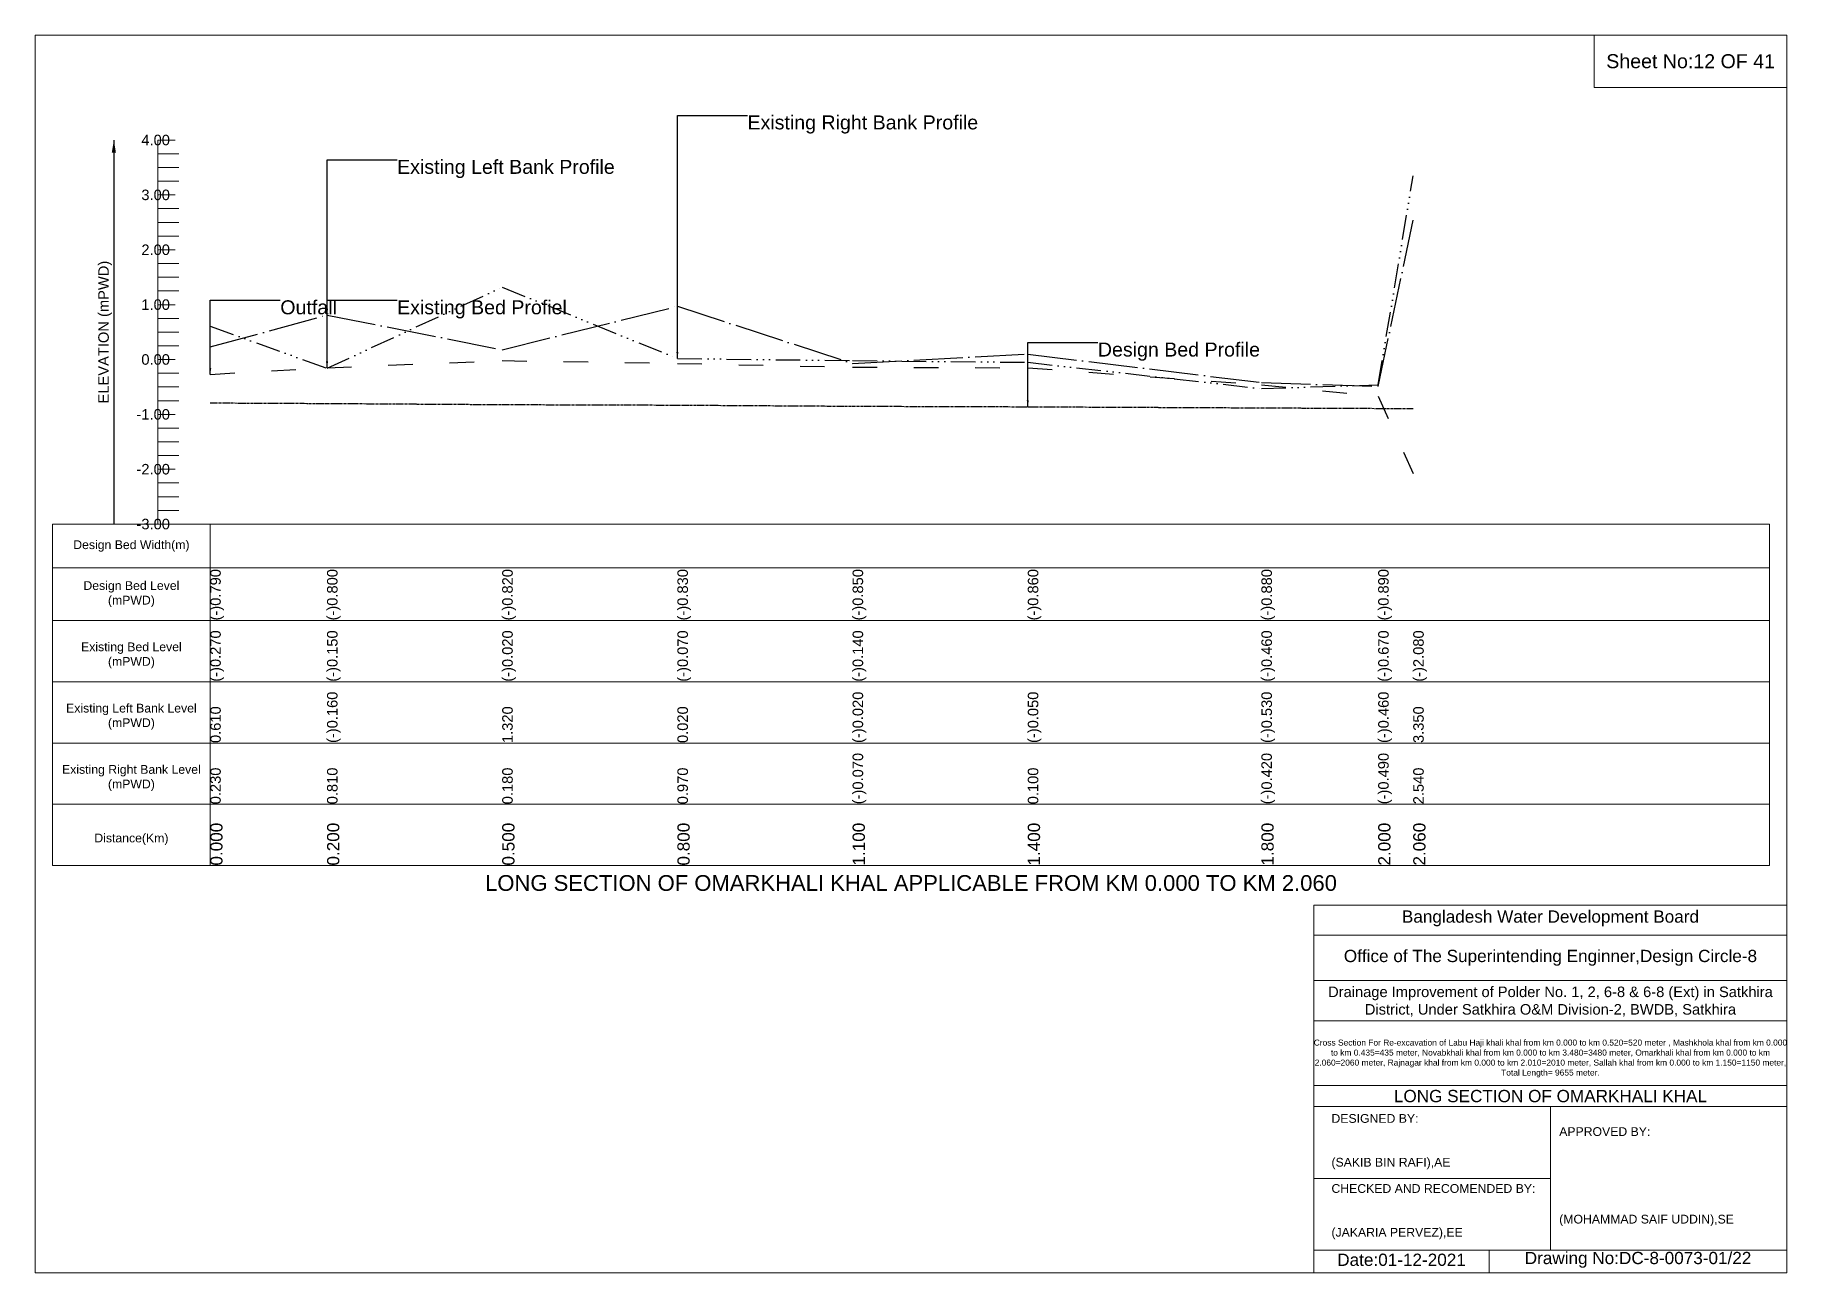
# Model space of a CAD drawing. Header units: inches. Extents: x 93000 to 486000, y -4242 to 0.
# Drawn here: x 210000 to 216000, y -4242 to 0 of the extents above; entities that cross this region are included whole.
import ezdxf

# ---------------------------------------------------------------- set-up
doc = ezdxf.new("R2010")
doc.units = ezdxf.units.IN
doc.header["$LTSCALE"] = 7
doc.header["$MEASUREMENT"] = 0
for name, pattern in [('ACAD_ISO03W100', [30, 12, -18]), ('ACAD_ISO04W100', [30, 24, -3, 0, -3]), ('ACAD_ISO14W100', [24, 12, -3, 0, -3, 0, -3, 0, -3]), ('CENTER', [2, 1.25, -0.25, 0.25, -0.25])]:
    doc.linetypes.add(name, pattern=pattern)
for name, color, linetype, lineweight in [('Cross section Data Border', 7, 'Continuous', 9), ('Design Bed Level Long Section', 7, 'CENTER', 25), ('Existing Bed Level for Long Section', 7, 'ACAD_ISO03W100', 25), ('Existing Left Bank of Long section', 7, 'ACAD_ISO04W100', 25), ('Existing Right Bank of Long Section', 7, 'ACAD_ISO14W100', 25), ('Long Section Border', 7, 'Continuous', 9), ('Long Section Labels', 7, 'Continuous', 9), ('Vscale for Long Section', 7, 'Continuous', 9)]:
    doc.layers.add(name, color=color, linetype=linetype, lineweight=lineweight)
doc.styles.get("Standard").update_dxf_attribs({"font": 'arial.ttf'})
doc.dimstyles.get("Standard").update_dxf_attribs({"dimtxt": 0.18, "dimasz": 0.18, "dimexe": 0.18, "dimexo": 0.0625, "dimgap": 0.09, "dimtad": 0, "dimtih": 1, "dimtoh": 1, "dimdec": 4, "dimzin": 0, "dimdsep": 46, "dimtxsty": 'Standard', "dimcen": 0.09, "dimadec": 0, "dimazin": 0, "dimtfac": 1, "dimtdec": 4, "dimtofl": 0, "dimtmove": 0, "dimatfit": 3, "dimfxl": 1, "dimtolj": 1, "dimtzin": 0, "dimarcsym": 0})

msp = doc.modelspace()

# ---------------------------------------------------------------- texts
at = {"layer": 'Cross section Data Border', "attachment_point": 5}
for s, insert, char_height in [('Sheet No:12 OF 41', (215670, -90), 48), ('Bangladesh Water Development Board', (215190, -3027), 42), ('Office of The Superintending Enginner,Design Circle-8', (215190, -3162), 42)]:
    msp.add_mtext(s, dxfattribs=dict(at, insert=insert, char_height=char_height))
at = {"layer": 'Cross section Data Border'}
for s, insert, char_height, width, attachment_point in [('Drainage Improvement of Polder No. 1, 2, 6-8 & 6-8 (Ext) in Satkhira District, Under Satkhira O&M Division-2, BWDB, Satkhira', (215190, -3312), 36, 1680, 5), ('Cross Section For Re-excavation of Labu Haji khali khal from km 0.000 to km 0.520=520 meter , Mashkhola khal from km 0.000 to km 0.435=435 meter, Novabkhali khal from km 0.000 to km 3.480=3480 meter, Omarkhali khal from km 0.000 to km 2.060=2060 meter, Rajnagar khal from km 0.000 to km 2.010=2010 meter, Sallah khal from km 0.000 to km 1.150=1150 meter, Total Length= 9655 meter. ', (215190, -3507), 20.5611, 1620, 5), ('LONG SECTION OF OMARKHALI KHAL', (215190, -3636), 42, 1680, 5), ('DESIGNED BY:^J^J^J(SAKIB BIN RAFI),AE', (214440, -3792), 30, 840, 4), ('APPROVED BY:^J^J^J^J^J^J(MOHAMMAD SAIF UDDIN),SE', (215220, -3912), 30, 840, 4), ('CHECKED AND RECOMENDED BY:^J^J^J(JAKARIA PERVEZ),EE', (214440, -4032), 30, 840, 4), ('Date:01-12-2021', (214680, -4197), 42, 840, 5), ('Drawing No:DC-8-0073-01/22', (215490, -4197), 42, 1320, 5)]:
    msp.add_mtext(s, dxfattribs=dict(at, insert=insert, char_height=char_height, width=width, attachment_point=attachment_point))
at = {"layer": 'Long Section Border', "attachment_point": 5}
for s, insert, char_height in [('Design Bed Width(m)', (210330, -1751), 30), ('Design Bed Level^J(mPWD)', (210330, -1916), 30), ('Existing Bed Level^J(mPWD)', (210330, -2126), 30), ('Existing Left Bank Level^J(mPWD)', (210330, -2336), 30), ('Existing Right Bank Level^J(mPWD)', (210330, -2546), 30), ('Distance(Km)', (210330, -2756), 30), ('LONG SECTION OF OMARKHALI KHAL APPLICABLE FROM KM 0.000 TO KM 2.060', (213000, -2906), 54)]:
    msp.add_mtext(s, dxfattribs=dict(at, insert=insert, char_height=char_height))
at = {"layer": 'Long Section Labels', "char_height": 48, "attachment_point": 1}
for s, insert in [('Existing Right Bank Profile', (212440, -275.4)), ('Existing Left Bank Profile', (211240, -427.7)), ('Outfall', (210840, -909)), ('Existing Bed Profiel', (211240, -909)), ('Design Bed Profile', (213640, -1053.7))]:
    msp.add_mtext(s, dxfattribs=dict(at, insert=insert))
at = {"layer": 'Vscale for Long Section', "char_height": 36, "attachment_point": 6}
for s, insert in [('4.00', (210462, -360)), ('3.00', (210462, -548)), ('2.00', (210462, -736)), ('1.00', (210462, -924)), ('0.00', (210462, -1112)), ('-1.00', (210462, -1300)), ('-2.00', (210462, -1488)), ('-3.00', (210462, -1676))]:
    msp.add_mtext(s, dxfattribs=dict(at, insert=insert))
at = {"layer": 'Vscale for Long Section', "rotation": 90}
for s, insert, char_height, attachment_point in [('ELEVATION (mPWD)', (210240, -1018), 36, 5), ('(-)0.790', (210600, -2006), 36, 1), ('(-)0.800', (211000, -2006), 36, 1), ('(-)0.820', (211600, -2006), 36, 1), ('(-)0.830', (212200, -2006), 36, 1), ('(-)0.850', (212800, -2006), 36, 1), ('(-)0.860', (213400, -2006), 36, 1), ('(-)0.880', (214200, -2006), 36, 1), ('(-)0.890', (214600, -2006), 36, 1), ('(-)0.890', (214600, -2006), 36, 1), ('(-)0.270', (210600, -2216), 36, 1), ('(-)0.150', (211000, -2216), 36, 1), ('(-)0.150', (211000, -2216), 36, 1), ('(-)0.020', (211600, -2216), 36, 1), ('(-)0.070', (212200, -2216), 36, 1), ('(-)0.140', (212800, -2216), 36, 1), ('(-)0.460', (214200, -2216), 36, 1), ('(-)0.670', (214600, -2216), 36, 1), ('(-)2.080', (214720, -2216), 36, 1), ('(-)0.160', (211000, -2426), 36, 1), ('(-)0.020', (212800, -2426), 36, 1), ('(-)0.050', (213400, -2426), 36, 1), ('(-)0.530', (214200, -2426), 36, 1), ('(-)0.460', (214600, -2426), 36, 1), ('0.610', (210600, -2426), 36, 1), ('1.320', (211600, -2426), 36, 1), ('0.020', (212200, -2426), 36, 1), ('3.350', (214720, -2426), 36, 1), ('0.230', (210600, -2636), 36, 1), ('0.810', (211000, -2636), 36, 1), ('0.180', (211600, -2636), 36, 1), ('0.970', (212200, -2636), 36, 1), ('(-)0.070', (212800, -2636), 36, 1), ('0.100', (213400, -2636), 36, 1), ('(-)0.420', (214200, -2636), 36, 1), ('(-)0.490', (214600, -2636), 36, 1), ('2.540', (214720, -2636), 36, 1), ('0.000', (210600, -2846), 42, 1), ('0.200', (211000, -2846), 42, 1), ('0.500', (211600, -2846), 42, 1), ('0.800', (212200, -2846), 42, 1), ('1.100', (212800, -2846), 42, 1), ('1.400', (213400, -2846), 42, 1), ('1.800', (214200, -2846), 42, 1), ('2.000', (214600, -2846), 42, 1), ('2.060', (214720, -2846), 42, 1)]:
    msp.add_mtext(s, dxfattribs=dict(at, insert=insert, char_height=char_height, attachment_point=attachment_point))

# ---------------------------------------------------------------- linework, layer by layer
at = {"layer": 'Cross section Data Border'}
for points in [[(210000, 0), (216000, 0), (216000, -4242), (210000, -4242)], [(215340, 0), (216000, 0), (216000, -180), (215340, -180)]]:
    msp.add_lwpolyline(points, close=True, dxfattribs=at)
for points in [[(214380, -4242), (214380, -2982), (216000, -2982)], [(214380, -3084), (216000, -3084)], [(214380, -3240), (216000, -3240)], [(214380, -3378), (216000, -3378)], [(214380, -3600), (216000, -3600)], [(214380, -3672), (216000, -3672)], [(215190, -3672), (215190, -4164)], [(214380, -3918), (215190, -3918)], [(214380, -4164), (216000, -4164)], [(214980, -4164), (214980, -4242)]]:
    msp.add_lwpolyline(points, dxfattribs=at)
at = {"layer": 'Design Bed Level Long Section'}
msp.add_lwpolyline([(210600, -1260.5), (211000, -1262.4), (211600, -1266.2), (212200, -1268), (212800, -1271.8), (213400, -1273.7), (214200, -1277.4), (214600, -1279.3), (214720, -1279.3)], dxfattribs=at)
at = {"layer": 'Existing Bed Level for Long Section'}
msp.add_lwpolyline([(210600, -1162.8), (211000, -1140.2), (211600, -1115.8), (212200, -1125.2), (212800, -1138.3), (213400, -1140.2), (214200, -1198.5), (214600, -1238), (214720, -1503)], dxfattribs=at)
at = {"layer": 'Existing Left Bank of Long section'}
msp.add_lwpolyline([(210600, -1068.8), (211000, -959.7), (211600, -1078.2), (212200, -929.6), (212800, -1125.2), (213400, -1093.2), (214200, -1191), (214600, -1204.1), (214720, -634.5)], dxfattribs=at)
at = {"layer": 'Existing Right Bank of Long Section'}
msp.add_lwpolyline([(210600, -997.3), (211000, -1142.1), (211600, -863.8), (212200, -1108.2), (212800, -1115.8), (213400, -1121.4), (214200, -1211.6), (214600, -1198.5), (214720, -482.2)], dxfattribs=at)
at = {"layer": 'Long Section Border'}
msp.add_lwpolyline([(210060, -1676), (215940, -1676), (215940, -2846), (210060, -2846)], close=True, dxfattribs=at)
for points in [[(210600, -1676), (210600, -2846)], [(210060, -1826), (215940, -1826)], [(210060, -2006), (215940, -2006)], [(210060, -2216), (215940, -2216)], [(210060, -2426), (215940, -2426)], [(210060, -2636), (215940, -2636)]]:
    msp.add_lwpolyline(points, dxfattribs=at)
at = {"layer": 'Vscale for Long Section'}
for points in [[(210420, -1676), (210420, -1488), (210420, -1300), (210420, -1112), (210420, -924), (210420, -736), (210420, -548), (210420, -360)], [(210420, -360), (210480, -360)], [(210420, -407), (210492, -407)], [(210420, -454), (210492, -454)], [(210420, -501), (210492, -501)], [(210420, -548), (210480, -548)], [(210420, -595), (210492, -595)], [(210420, -642), (210492, -642)], [(210420, -689), (210492, -689)], [(210420, -736), (210480, -736)], [(210420, -783), (210492, -783)], [(210420, -830), (210492, -830)], [(210420, -877), (210492, -877)], [(210420, -924), (210480, -924)], [(210420, -971), (210492, -971)], [(210420, -1018), (210492, -1018)], [(210420, -1065), (210492, -1065)], [(210420, -1112), (210480, -1112)], [(210420, -1159), (210492, -1159)], [(210420, -1206), (210492, -1206)], [(210420, -1253), (210492, -1253)], [(210420, -1300), (210480, -1300)], [(210420, -1347), (210492, -1347)], [(210420, -1394), (210492, -1394)], [(210420, -1441), (210492, -1441)], [(210420, -1488), (210480, -1488)], [(210420, -1535), (210492, -1535)], [(210420, -1582), (210492, -1582)], [(210420, -1629), (210492, -1629)], [(210420, -1676), (210480, -1676)]]:
    msp.add_lwpolyline(points, dxfattribs=at)

msp.set_redraw_order([(e.dxf.handle, doc.entitydb.next_handle()) for e in msp.query("TEXT MTEXT ATTDEF DIMENSION ARC_DIMENSION")])  # texts and dimensions are drawn at this point

# ---------------------------------------------------------------- leaders
at = {"layer": 'Long Section Labels', "annotation_type": 0, "has_hookline": 1, "hookline_direction": 0}
for points, text_width in [([(212200, -1108.2), (212200, -275.4), (212439.9, -275.4)], 782), ([(211000, -959.7), (211000, -427.7), (211239.9, -427.7)], 737.4), ([(210600, -1162.8), (210600, -909), (210839.9, -909)], 185.8), ([(211000, -1140.2), (211000, -909), (211239.9, -909)], 571.4), ([(213400, -1273.7), (213400, -1053.7), (213639.9, -1053.7)], 547.4)]:
    msp.add_leader(points, dimstyle='Standard', override={"dimasz": 21.6}, dxfattribs=dict(at, text_width=text_width))
at = {"layer": 'Vscale for Long Section'}
msp.add_leader([(210270, -360), (210270, -1676)], dimstyle='Standard', override={"dimasz": 43.2}, dxfattribs=at)

doc.saveas('drawing.dxf')
